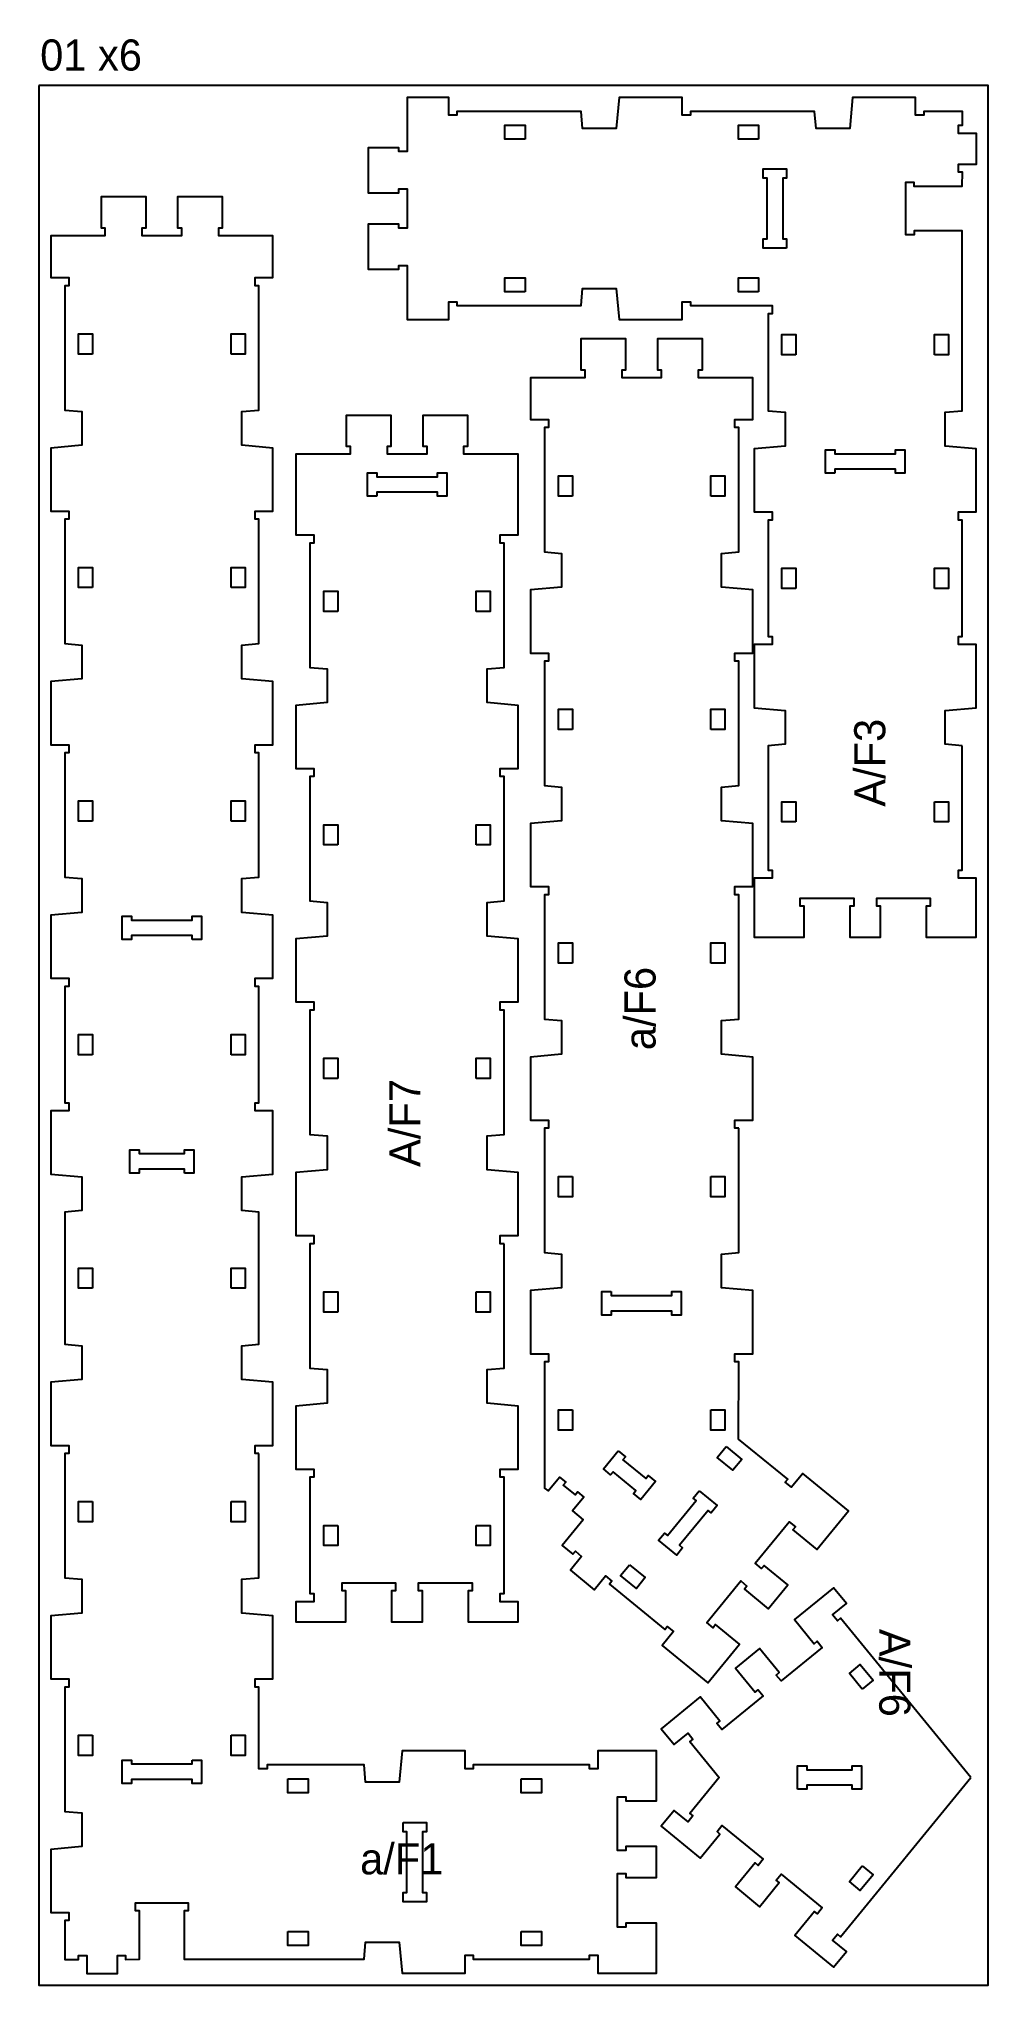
# Model space of a CAD drawing. Header units: inches. Extents: x -19170 to 42346, y 18707 to 54393.
# Drawn here: x 39126 to 40346, y 42707 to 45206 of the extents above; entities that cross this region are included whole.
import ezdxf

# ---------------------------------------------------------------- set-up
doc = ezdxf.new("R2010")
doc.units = ezdxf.units.IN
doc.header["$MEASUREMENT"] = 0
for name, color, linetype in [('0_SHEET_StructuralSheet 2440x1220x18', 1, 'CONTINUOUS'), ('1_3mmTOOL_2mmDEEP_CENTRE', 2, 'CONTINUOUS'), ('4_6mmTOOL_CUTTHROUGH_INSIDE', 4, 'CONTINUOUS'), ('5_6mmTOOL_CUTTHROUGH_OUTSIDE', 5, 'CONTINUOUS')]:
    doc.layers.add(name, color=color, linetype=linetype)

msp = doc.modelspace()

# ---------------------------------------------------------------- texts
at = {"layer": '0_SHEET_StructuralSheet 2440x1220x18', "insert": (39127.6, 45205.8), "char_height": 40, "attachment_point": 1}
msp.add_mtext_dynamic_manual_height_columns('01 x6', width=871.788, gutter_width=200, heights=[0], dxfattribs=at)
at = {"layer": '1_3mmTOOL_2mmDEEP_CENTRE', "char_height": 40, "attachment_point": 1}
for s, insert, rotation in [('{\\W4.83531; }A/F3', (40173.9, 44148.3), 90), ('{\\W4.83531; }a/F6', (39878.6, 43835.6), 90), ('{\\W4.83531; }A/F7', (39576.2, 43685.6), 90), ('{\\W4.83531; }A/F6', (40246.1, 43236), 270)]:
    msp.add_mtext_dynamic_manual_height_columns(s, width=533.492, gutter_width=200, heights=[0], dxfattribs=dict(at, insert=insert, rotation=rotation))
at = {"layer": '1_3mmTOOL_2mmDEEP_CENTRE', "insert": (39464.5, 42888.8), "char_height": 40, "attachment_point": 1}
msp.add_mtext_dynamic_manual_height_columns('{\\W5.00197; }a/F1', width=533.492, gutter_width=200, heights=[0], dxfattribs=at)

# ---------------------------------------------------------------- linework, layer by layer
at = {"layer": '0_SHEET_StructuralSheet 2440x1220x18'}
msp.add_lwpolyline([(39126, 45146.6), (39126, 42706.6), (40346, 42706.6), (40346, 45146.6)], close=True, dxfattribs=at)
at = {"layer": '4_6mmTOOL_CUTTHROUGH_INSIDE'}
for points in [[(39751, 45077.6), (39725, 45077.6), (39725, 45095.6), (39751, 45095.6)], [(40051, 45077.6), (40025, 45077.6), (40025, 45095.6), (40051, 45095.6)], [(40087, 44937.6), (40057, 44937.6), (40057, 44949.6), (40062, 44949.6), (40062, 45027.6), (40057, 45027.6), (40057, 45039.6), (40087, 45039.6), (40087, 45027.6), (40082, 45027.6), (40082, 44949.6), (40087, 44949.6)], [(39751, 44881.6), (39725, 44881.6), (39725, 44899.6), (39751, 44899.6)], [(40051, 44881.6), (40025, 44881.6), (40025, 44899.6), (40051, 44899.6)], [(39195, 44801.6), (39177, 44801.6), (39177, 44827.6), (39195, 44827.6)], [(39373, 44801.6), (39373, 44827.6), (39391, 44827.6), (39391, 44801.6)], [(40099, 44800.6), (40081, 44800.6), (40081, 44826.6), (40099, 44826.6)], [(40277, 44800.6), (40277, 44826.6), (40295, 44826.6), (40295, 44800.6)], [(40149, 44648.6), (40137, 44648.6), (40137, 44678.6), (40149, 44678.6), (40149, 44673.6), (40227, 44673.6), (40227, 44678.6), (40239, 44678.6), (40239, 44648.6), (40227, 44648.6), (40227, 44653.6), (40149, 44653.6)], [(39560.2, 44619.1), (39548.2, 44619.1), (39548.2, 44649.1), (39560.2, 44649.1), (39560.2, 44644.1), (39638.2, 44644.1), (39638.2, 44649.1), (39650.2, 44649.1), (39650.2, 44619.1), (39638.2, 44619.1), (39638.2, 44624.1), (39560.2, 44624.1)], [(39811.7, 44619.3), (39793.7, 44619.3), (39793.7, 44645.3), (39811.7, 44645.3)], [(39989.7, 44619.3), (39989.7, 44645.3), (40007.7, 44645.3), (40007.7, 44619.3)], [(39195, 44501.6), (39177, 44501.6), (39177, 44527.6), (39195, 44527.6)], [(39373, 44501.6), (39373, 44527.6), (39391, 44527.6), (39391, 44501.6)], [(40099, 44500.6), (40081, 44500.6), (40081, 44526.6), (40099, 44526.6)], [(40277, 44500.6), (40277, 44526.6), (40295, 44526.6), (40295, 44500.6)], [(39510.2, 44471.1), (39492.2, 44471.1), (39492.2, 44497.1), (39510.2, 44497.1)], [(39688.2, 44471.1), (39688.2, 44497.1), (39706.2, 44497.1), (39706.2, 44471.1)], [(39811.7, 44319.3), (39793.7, 44319.3), (39793.7, 44345.3), (39811.7, 44345.3)], [(39989.7, 44319.3), (39989.7, 44345.3), (40007.7, 44345.3), (40007.7, 44319.3)], [(39195, 44201.6), (39177, 44201.6), (39177, 44227.6), (39195, 44227.6)], [(39373, 44201.6), (39373, 44227.6), (39391, 44227.6), (39391, 44201.6)], [(40099, 44200.6), (40081, 44200.6), (40081, 44226.6), (40099, 44226.6)], [(40277, 44226.6), (40295, 44226.6), (40295, 44200.6), (40277, 44200.6)], [(39510.2, 44171.1), (39492.2, 44171.1), (39492.2, 44197.1), (39510.2, 44197.1)], [(39688.2, 44171.1), (39688.2, 44197.1), (39706.2, 44197.1), (39706.2, 44171.1)], [(39323, 44049.6), (39323, 44054.6), (39245, 44054.6), (39245, 44049.6), (39233, 44049.6), (39233, 44079.6), (39245, 44079.6), (39245, 44074.6), (39323, 44074.6), (39323, 44079.6), (39335, 44079.6), (39335, 44049.6)], [(39811.7, 44019.3), (39793.7, 44019.3), (39793.7, 44045.3), (39811.7, 44045.3)], [(39989.7, 44019.3), (39989.7, 44045.3), (40007.7, 44045.3), (40007.7, 44019.3)], [(39195, 43901.6), (39177, 43901.6), (39177, 43927.6), (39195, 43927.6)], [(39373, 43901.6), (39373, 43927.6), (39391, 43927.6), (39391, 43901.6)], [(39510.2, 43871.1), (39492.2, 43871.1), (39492.2, 43897.1), (39510.2, 43897.1)], [(39688.2, 43871.1), (39688.2, 43897.1), (39706.2, 43897.1), (39706.2, 43871.1)], [(39313, 43749.6), (39313, 43754.6), (39255, 43754.6), (39255, 43749.6), (39243, 43749.6), (39243, 43779.6), (39255, 43779.6), (39255, 43774.6), (39313, 43774.6), (39313, 43779.6), (39325, 43779.6), (39325, 43749.6)], [(39811.7, 43745.3), (39811.7, 43719.3), (39793.7, 43719.3), (39793.7, 43745.3)], [(39989.7, 43745.3), (40007.7, 43745.3), (40007.7, 43719.3), (39989.7, 43719.3)], [(39195, 43601.6), (39177, 43601.6), (39177, 43627.6), (39195, 43627.6)], [(39373, 43601.6), (39373, 43627.6), (39391, 43627.6), (39391, 43601.6)], [(39510.2, 43571.1), (39492.2, 43571.1), (39492.2, 43597.1), (39510.2, 43597.1)], [(39688.2, 43597.1), (39706.2, 43597.1), (39706.2, 43571.1), (39688.2, 43571.1)], [(39861.7, 43597.3), (39861.7, 43592.3), (39939.7, 43592.3), (39939.7, 43597.3), (39951.7, 43597.3), (39951.7, 43567.3), (39939.7, 43567.3), (39939.7, 43572.3), (39861.7, 43572.3), (39861.7, 43567.3), (39849.7, 43567.3), (39849.7, 43597.3)], [(39811.7, 43445.3), (39811.7, 43419.3), (39793.7, 43419.3), (39793.7, 43445.3)], [(39989.7, 43445.3), (40007.7, 43445.3), (40007.7, 43419.3), (39989.7, 43419.3)], [(40009.2, 43398.3), (40029.4, 43381.8), (40018, 43367.9), (39997.8, 43384.4)], [(39870.5, 43392.9), (39879.8, 43385.3), (39876.7, 43381.4), (39906.1, 43357.4), (39909.2, 43361.2), (39918.5, 43353.6), (39899.5, 43330.4), (39890.2, 43338), (39893.4, 43341.9), (39864, 43365.9), (39860.8, 43362.1), (39851.5, 43369.7)], [(39195, 43327.6), (39195, 43301.6), (39177, 43301.6), (39177, 43327.6)], [(39373, 43327.6), (39391, 43327.6), (39391, 43301.6), (39373, 43301.6)], [(39974.5, 43341.5), (39997.7, 43322.5), (39990.1, 43313.2), (39986.2, 43316.4), (39949.5, 43271.5), (39953.4, 43268.3), (39945.8, 43259), (39922.5, 43278), (39930.1, 43287.3), (39934, 43284.1), (39970.7, 43329), (39966.9, 43332.2)], [(39510.2, 43297.1), (39510.2, 43271.1), (39492.2, 43271.1), (39492.2, 43297.1)], [(39688.2, 43297.1), (39706.2, 43297.1), (39706.2, 43271.1), (39688.2, 43271.1)], [(39885.1, 43246.6), (39905.3, 43230.1), (39893.9, 43216.2), (39873.7, 43232.7)], [(40184.1, 43086.8), (40167.7, 43106.9), (40181.6, 43118.3), (40198.1, 43098.2)], [(39195, 43027.6), (39195, 43001.6), (39177, 43001.6), (39177, 43027.6)], [(39373, 43027.6), (39391, 43027.6), (39391, 43001.6), (39373, 43001.6)], [(39323, 42995.6), (39335, 42995.6), (39335, 42965.6), (39323, 42965.6), (39323, 42970.6), (39245, 42970.6), (39245, 42965.6), (39233, 42965.6), (39233, 42995.6), (39245, 42995.6), (39245, 42990.6), (39323, 42990.6)], [(40101.1, 42958.2), (40101.1, 42988.2), (40113.1, 42988.2), (40113.1, 42983.2), (40171.1, 42983.2), (40171.1, 42988.2), (40183.1, 42988.2), (40183.1, 42958.2), (40171.1, 42958.2), (40171.1, 42963.2), (40113.1, 42963.2), (40113.1, 42958.2)], [(39446, 42971.6), (39472, 42971.6), (39472, 42953.6), (39446, 42953.6)], [(39746, 42971.6), (39772, 42971.6), (39772, 42953.6), (39746, 42953.6)], [(39594, 42915.6), (39624, 42915.6), (39624, 42903.6), (39619, 42903.6), (39619, 42825.6), (39624, 42825.6), (39624, 42813.6), (39594, 42813.6), (39594, 42825.6), (39599, 42825.6), (39599, 42903.6), (39594, 42903.6)], [(40184.1, 42859.6), (40198.1, 42848.2), (40181.6, 42828.1), (40167.7, 42839.5)], [(39446, 42775.6), (39472, 42775.6), (39472, 42757.6), (39446, 42757.6)], [(39746, 42775.6), (39772, 42775.6), (39772, 42757.6), (39746, 42757.6)]]:
    msp.add_lwpolyline(points, close=True, dxfattribs=at)
at = {"layer": '5_6mmTOOL_CUTTHROUGH_OUTSIDE'}
for points in [[(40312.8, 44298.5), (40290.8, 44300.5), (40290.8, 44343.7), (40330.8, 44347.3), (40330.8, 44428.4), (40307.8, 44428.4), (40307.8, 44438.9), (40312.8, 44438.9), (40312.8, 44588.4), (40307.8, 44588.4), (40307.8, 44598.9), (40330.8, 44598.9), (40330.8, 44679.9), (40290.8, 44683.5), (40290.8, 44726.8), (40312.8, 44728.7), (40312.8, 44959.9), (40250.8, 44959.9), (40250.8, 44954.9), (40240.3, 44954.9), (40240.2, 45022.4), (40250.7, 45022.4), (40250.7, 45017.4), (40312.8, 45017.4), (40313, 45035.1), (40308, 45035.1), (40308, 45045.6), (40331, 45045.6), (40331, 45085.1), (40308, 45085.1), (40308, 45095.6), (40313, 45095.6), (40313, 45113.4), (40263.3, 45113.4), (40263.3, 45108.4), (40252.8, 45108.4), (40252.8, 45131.4), (40171.7, 45131.4), (40168.1, 45091.4), (40124.9, 45091.4), (40122.9, 45113.4), (39963.3, 45113.4), (39963.3, 45108.4), (39952.8, 45108.4), (39952.8, 45131.4), (39871.7, 45131.4), (39868.1, 45091.4), (39824.9, 45091.4), (39822.9, 45113.4), (39663.3, 45113.4), (39663.3, 45108.4), (39652.8, 45108.4), (39652.8, 45131.4), (39599.3, 45131.4), (39599.3, 45061.7), (39588.8, 45061.7), (39588.8, 45066.7), (39549.3, 45066.7), (39549.3, 45008.9), (39588.8, 45008.9), (39588.8, 45013.9), (39599.3, 45013.9), (39599.3, 44963.4), (39588.8, 44963.4), (39588.8, 44968.4), (39549.3, 44968.4), (39549.3, 44910.5), (39588.8, 44910.5), (39588.8, 44915.5), (39599.3, 44915.5), (39599.3, 44845.9), (39652.8, 44845.9), (39652.8, 44868.9), (39663.3, 44868.9), (39663.3, 44863.9), (39822.9, 44863.9), (39824.9, 44885.8), (39868.1, 44885.8), (39871.7, 44845.9), (39952.8, 44845.9), (39952.8, 44868.9), (39963.3, 44868.9), (39963.3, 44863.9), (40068.3, 44863.9), (40068.3, 44853.4), (40063.3, 44853.4), (40063.3, 44728.7), (40085.2, 44726.8), (40085.2, 44683.5), (40045.3, 44679.9), (40045.3, 44598.9), (40068.3, 44598.9), (40068.3, 44588.4), (40063.3, 44588.4), (40063.3, 44438.9), (40068.3, 44438.9), (40068.3, 44428.4), (40045.3, 44428.4), (40045.3, 44347.3), (40085.2, 44343.7), (40085.2, 44300.5), (40063.3, 44298.5), (40063.3, 44138.9), (40068.3, 44138.9), (40068.3, 44128.4), (40045.3, 44128.4), (40045.3, 44052.8), (40109.4, 44052.8), (40109.4, 44092.3), (40104.4, 44092.3), (40104.4, 44102.8), (40173.3, 44102.8), (40173.3, 44092.3), (40168.3, 44092.3), (40168.3, 44052.8), (40207.8, 44052.8), (40207.8, 44092.3), (40202.8, 44092.3), (40202.8, 44102.8), (40271.6, 44102.8), (40271.6, 44092.3), (40266.6, 44092.3), (40266.6, 44052.8), (40330.8, 44052.8), (40330.8, 44128.4), (40307.8, 44128.4), (40307.8, 44138.9), (40312.8, 44138.9)], [(39408.8, 43389.4), (39403.8, 43389.4), (39403.8, 43399.9), (39426.8, 43399.9), (39426.8, 43480.9), (39386.8, 43484.5), (39386.8, 43527.8), (39408.8, 43529.7), (39408.8, 43699.5), (39386.8, 43701.5), (39386.8, 43744.7), (39426.8, 43748.3), (39426.8, 43829.4), (39403.8, 43829.4), (39403.8, 43839.9), (39408.8, 43839.9), (39408.8, 43989.4), (39403.8, 43989.4), (39403.8, 43999.9), (39426.8, 43999.9), (39426.8, 44080.9), (39386.8, 44084.5), (39386.8, 44127.8), (39408.8, 44129.7), (39408.8, 44289.4), (39403.8, 44289.4), (39403.8, 44299.9), (39426.8, 44299.9), (39426.8, 44380.9), (39386.8, 44384.5), (39386.8, 44427.8), (39408.8, 44429.7), (39408.8, 44589.4), (39403.8, 44589.4), (39403.8, 44599.9), (39426.8, 44599.9), (39426.8, 44680.9), (39386.8, 44684.5), (39386.8, 44727.8), (39408.8, 44729.7), (39408.8, 44889.4), (39403.8, 44889.4), (39403.8, 44899.9), (39426.8, 44899.9), (39426.8, 44953.4), (39357.1, 44953.4), (39357.1, 44963.9), (39362.1, 44963.9), (39362.1, 45003.4), (39304.3, 45003.4), (39304.3, 44963.9), (39309.3, 44963.9), (39309.3, 44953.4), (39258.8, 44953.4), (39258.8, 44963.9), (39263.8, 44963.9), (39263.8, 45003.4), (39205.9, 45003.4), (39205.9, 44963.9), (39210.9, 44963.9), (39210.9, 44953.4), (39141.3, 44953.4), (39141.3, 44899.9), (39164.3, 44899.9), (39164.3, 44889.4), (39159.3, 44889.4), (39159.3, 44729.7), (39181.2, 44727.8), (39181.2, 44684.5), (39141.3, 44680.9), (39141.3, 44599.9), (39164.3, 44599.9), (39164.3, 44589.4), (39159.3, 44589.4), (39159.3, 44429.7), (39181.2, 44427.8), (39181.2, 44384.5), (39141.3, 44380.9), (39141.3, 44299.9), (39164.3, 44299.9), (39164.3, 44289.4), (39159.3, 44289.4), (39159.3, 44129.7), (39181.2, 44127.8), (39181.2, 44084.5), (39141.3, 44080.9), (39141.3, 43999.9), (39164.3, 43999.9), (39164.3, 43989.4), (39159.3, 43989.4), (39159.3, 43839.9), (39164.3, 43839.9), (39164.3, 43829.4), (39141.3, 43829.4), (39141.3, 43748.3), (39181.2, 43744.7), (39181.2, 43701.5), (39159.3, 43699.5), (39159.3, 43529.7), (39181.2, 43527.8), (39181.2, 43484.5), (39141.3, 43480.9), (39141.3, 43399.9), (39164.3, 43399.9), (39164.3, 43389.4), (39159.3, 43389.4), (39159.3, 43229.7), (39181.2, 43227.8), (39181.2, 43184.5), (39141.3, 43180.9), (39141.3, 43099.9), (39164.3, 43099.9), (39164.3, 43089.4), (39159.3, 43089.4), (39159.3, 42929.7), (39181.2, 42927.8), (39181.2, 42884.5), (39141.3, 42880.9), (39141.3, 42799.9), (39164.3, 42799.9), (39164.3, 42789.4), (39159.3, 42789.4), (39159.3, 42739.6), (39177, 42739.6), (39177, 42744.6), (39187.5, 42744.6), (39187.5, 42721.6), (39227, 42721.6), (39227, 42744.6), (39237.5, 42744.6), (39237.5, 42739.6), (39255.3, 42739.8), (39255.3, 42801.9), (39250.3, 42801.9), (39250.3, 42812.4), (39317.8, 42812.3), (39317.8, 42801.8), (39312.8, 42801.8), (39312.8, 42739.9), (39543.9, 42739.9), (39545.9, 42761.8), (39589.1, 42761.8), (39592.7, 42721.9), (39673.8, 42721.9), (39673.8, 42744.9), (39684.3, 42744.9), (39684.3, 42739.9), (39833.8, 42739.9), (39833.8, 42744.9), (39844.3, 42744.9), (39844.3, 42721.9), (39919.8, 42721.9), (39919.8, 42786), (39880.3, 42786), (39880.3, 42781), (39869.8, 42781), (39869.8, 42849.9), (39880.3, 42849.9), (39880.3, 42844.9), (39919.8, 42844.9), (39919.8, 42884.4), (39880.3, 42884.4), (39880.3, 42879.4), (39869.8, 42879.4), (39869.8, 42948.2), (39880.3, 42948.2), (39880.3, 42943.2), (39919.8, 42943.2), (39919.8, 43007.4), (39844.3, 43007.4), (39844.3, 42984.4), (39833.8, 42984.4), (39833.8, 42989.4), (39684.3, 42989.4), (39684.3, 42984.4), (39673.8, 42984.4), (39673.8, 43007.4), (39592.7, 43007.4), (39589.1, 42967.4), (39545.9, 42967.4), (39543.9, 42989.4), (39419.3, 42989.4), (39419.3, 42984.4), (39408.8, 42984.4), (39408.8, 43089.4), (39403.8, 43089.4), (39403.8, 43099.9), (39426.8, 43099.9), (39426.8, 43180.9), (39386.8, 43184.5), (39386.8, 43227.8), (39408.8, 43229.7)], [(40025.5, 43807.1), (40020.5, 43807.1), (40020.5, 43817.6), (40043.5, 43817.6), (40043.5, 43898.6), (40003.5, 43902.2), (40003.5, 43945.5), (40025.5, 43947.4), (40025.5, 44107.1), (40020.5, 44107.1), (40020.5, 44117.6), (40043.5, 44117.6), (40043.5, 44198.6), (40003.5, 44202.2), (40003.5, 44245.5), (40025.5, 44247.4), (40025.5, 44407.1), (40020.5, 44407.1), (40020.5, 44417.6), (40043.5, 44417.6), (40043.5, 44498.6), (40003.5, 44502.2), (40003.5, 44545.5), (40025.5, 44547.4), (40025.5, 44707.1), (40020.5, 44707.1), (40020.5, 44717.6), (40043.5, 44717.6), (40043.5, 44771.1), (39973.8, 44771.1), (39973.8, 44781.6), (39978.8, 44781.6), (39978.8, 44821.1), (39921, 44821.1), (39921, 44781.6), (39926, 44781.6), (39926, 44771.1), (39875.5, 44771.1), (39875.5, 44781.6), (39880.5, 44781.6), (39880.5, 44821.1), (39822.6, 44821.1), (39822.6, 44781.6), (39827.6, 44781.6), (39827.6, 44771.1), (39758, 44771.1), (39758, 44717.6), (39781, 44717.6), (39781, 44707.1), (39776, 44707.1), (39776, 44547.4), (39797.9, 44545.5), (39797.9, 44502.2), (39758, 44498.6), (39758, 44417.6), (39781, 44417.6), (39781, 44407.1), (39776, 44407.1), (39776, 44247.4), (39797.9, 44245.5), (39797.9, 44202.2), (39758, 44198.6), (39758, 44117.6), (39781, 44117.6), (39781, 44107.1), (39776, 44107.1), (39776, 43947.4), (39797.9, 43945.5), (39797.9, 43902.2), (39758, 43898.6), (39758, 43817.6), (39781, 43817.6), (39781, 43807.1), (39776, 43807.1), (39776, 43647.4), (39797.9, 43645.5), (39797.9, 43602.2), (39758, 43598.6), (39758, 43517.6), (39781, 43517.6), (39781, 43507.1), (39776, 43507.1), (39776, 43345), (39780.5, 43341.3), (39795, 43359.1), (39803.1, 43352.5), (39800, 43348.6), (39815.1, 43336.2), (39818.2, 43340.1), (39826.4, 43333.5), (39811.8, 43315.7), (39825.7, 43304.2), (39798.7, 43271.2), (39812.3, 43260), (39815.5, 43263.8), (39823.6, 43257.2), (39809.1, 43239.4), (39839.6, 43214.4), (39854.2, 43232.2), (39862.3, 43225.5), (39859.2, 43221.7), (39930.4, 43163.4), (39933.6, 43167.2), (39941.7, 43160.6), (39927.1, 43142.8), (39985.6, 43094.9), (40026.3, 43144.6), (39995.7, 43169.6), (39992.5, 43165.7), (39984.4, 43172.4), (40028, 43225.7), (40036.1, 43219), (40032.9, 43215.1), (40063.5, 43190.1), (40088.5, 43220.7), (40058, 43245.7), (40054.8, 43241.8), (40046.7, 43248.5), (40090.3, 43301.8), (40098.4, 43295.1), (40095.2, 43291.3), (40125.8, 43266.2), (40166.4, 43315.9), (40107.9, 43363.8), (40093.4, 43346), (40085.2, 43352.6), (40088.4, 43356.5), (40025.4, 43408), (40025.5, 43507.1), (40020.5, 43507.1), (40020.5, 43517.6), (40043.5, 43517.6), (40043.5, 43598.6), (40003.5, 43602.2), (40003.5, 43645.5), (40025.5, 43647.4)], [(39723.9, 43658.9), (39718.9, 43658.9), (39718.9, 43669.4), (39741.9, 43669.4), (39741.9, 43750.4), (39702, 43754), (39702, 43797.3), (39723.9, 43799.2), (39723.9, 43958.9), (39718.9, 43958.9), (39718.9, 43969.4), (39741.9, 43969.4), (39741.9, 44050.4), (39702, 44054), (39702, 44097.3), (39723.9, 44099.2), (39723.9, 44258.9), (39718.9, 44258.9), (39718.9, 44269.4), (39741.9, 44269.4), (39741.9, 44350.4), (39702, 44354), (39702, 44397.3), (39723.9, 44399.2), (39723.9, 44558.9), (39718.9, 44558.9), (39718.9, 44569.4), (39741.9, 44569.4), (39741.9, 44672.9), (39672.3, 44672.9), (39672.3, 44683.4), (39677.3, 44683.4), (39677.3, 44722.9), (39619.4, 44722.9), (39619.4, 44683.4), (39624.4, 44683.4), (39624.4, 44672.9), (39573.9, 44672.9), (39573.9, 44683.4), (39578.9, 44683.4), (39578.9, 44722.9), (39521.1, 44722.9), (39521.1, 44683.4), (39526.1, 44683.4), (39526.1, 44672.9), (39456.4, 44672.9), (39456.4, 44569.4), (39479.4, 44569.4), (39479.4, 44558.9), (39474.4, 44558.9), (39474.4, 44399.2), (39496.4, 44397.3), (39496.4, 44354), (39456.4, 44350.4), (39456.4, 44269.4), (39479.4, 44269.4), (39479.4, 44258.9), (39474.4, 44258.9), (39474.4, 44099.2), (39496.4, 44097.3), (39496.4, 44054), (39456.4, 44050.4), (39456.4, 43969.4), (39479.4, 43969.4), (39479.4, 43958.9), (39474.4, 43958.9), (39474.4, 43799.2), (39496.4, 43797.3), (39496.4, 43754), (39456.4, 43750.4), (39456.4, 43669.4), (39479.4, 43669.4), (39479.4, 43658.9), (39474.4, 43658.9), (39474.4, 43499.2), (39496.4, 43497.3), (39496.4, 43454), (39456.4, 43450.4), (39456.4, 43369.4), (39479.4, 43369.4), (39479.4, 43358.9), (39474.4, 43358.9), (39474.4, 43209.4), (39479.4, 43209.4), (39479.4, 43198.9), (39456.4, 43198.9), (39456.4, 43173.3), (39520.6, 43173.3), (39520.6, 43212.8), (39515.6, 43212.8), (39515.6, 43223.3), (39584.4, 43223.3), (39584.4, 43212.8), (39579.4, 43212.8), (39579.4, 43173.3), (39618.9, 43173.3), (39618.9, 43212.8), (39613.9, 43212.8), (39613.9, 43223.3), (39682.8, 43223.3), (39682.8, 43212.8), (39677.8, 43212.8), (39677.8, 43173.3), (39741.9, 43173.3), (39741.9, 43198.9), (39718.9, 43198.9), (39718.9, 43209.4), (39723.9, 43209.4), (39723.9, 43358.9), (39718.9, 43358.9), (39718.9, 43369.4), (39741.9, 43369.4), (39741.9, 43450.4), (39702, 43454), (39702, 43497.3), (39723.9, 43499.2)], [(40323.6, 42973.2), (40156.2, 43177.7), (40152.3, 43174.5), (40146, 43182.2), (40163.8, 43196.8), (40147.3, 43216.9), (40097.3, 43176), (40122.6, 43145), (40126.5, 43148.2), (40132.8, 43140.4), (40079.9, 43097.2), (40073.6, 43104.9), (40077.5, 43108.1), (40052.1, 43139), (40021.2, 43113.7), (40046.5, 43082.7), (40050.4, 43085.9), (40056.7, 43078.2), (40003.8, 43034.9), (39997.5, 43042.6), (40001.4, 43045.8), (39976, 43076.8), (39926, 43035.8), (39942.5, 43015.7), (39960.3, 43030.3), (39966.6, 43022.5), (39962.8, 43019.4), (40000.5, 42973.2), (39962.8, 42927), (39966.6, 42923.9), (39960.3, 42916.1), (39942.5, 42930.7), (39926, 42910.6), (39976.1, 42869.6), (40001.4, 42900.6), (39997.6, 42903.7), (40003.9, 42911.5), (40056.8, 42868.2), (40050.5, 42860.4), (40046.6, 42863.6), (40021.3, 42832.7), (40052.2, 42807.3), (40077.5, 42838.3), (40073.7, 42841.5), (40080, 42849.2), (40132.9, 42805.9), (40126.6, 42798.2), (40122.7, 42801.3), (40097.4, 42770.4), (40147.4, 42729.4), (40163.9, 42749.6), (40146.1, 42764.1), (40152.4, 42771.9), (40156.3, 42768.7)]]:
    msp.add_lwpolyline(points, close=True, dxfattribs=at)

msp.set_redraw_order([(e.dxf.handle, doc.entitydb.next_handle()) for e in msp.query("TEXT MTEXT ATTDEF DIMENSION ARC_DIMENSION")])  # texts and dimensions are drawn at this point

doc.saveas('drawing.dxf')
